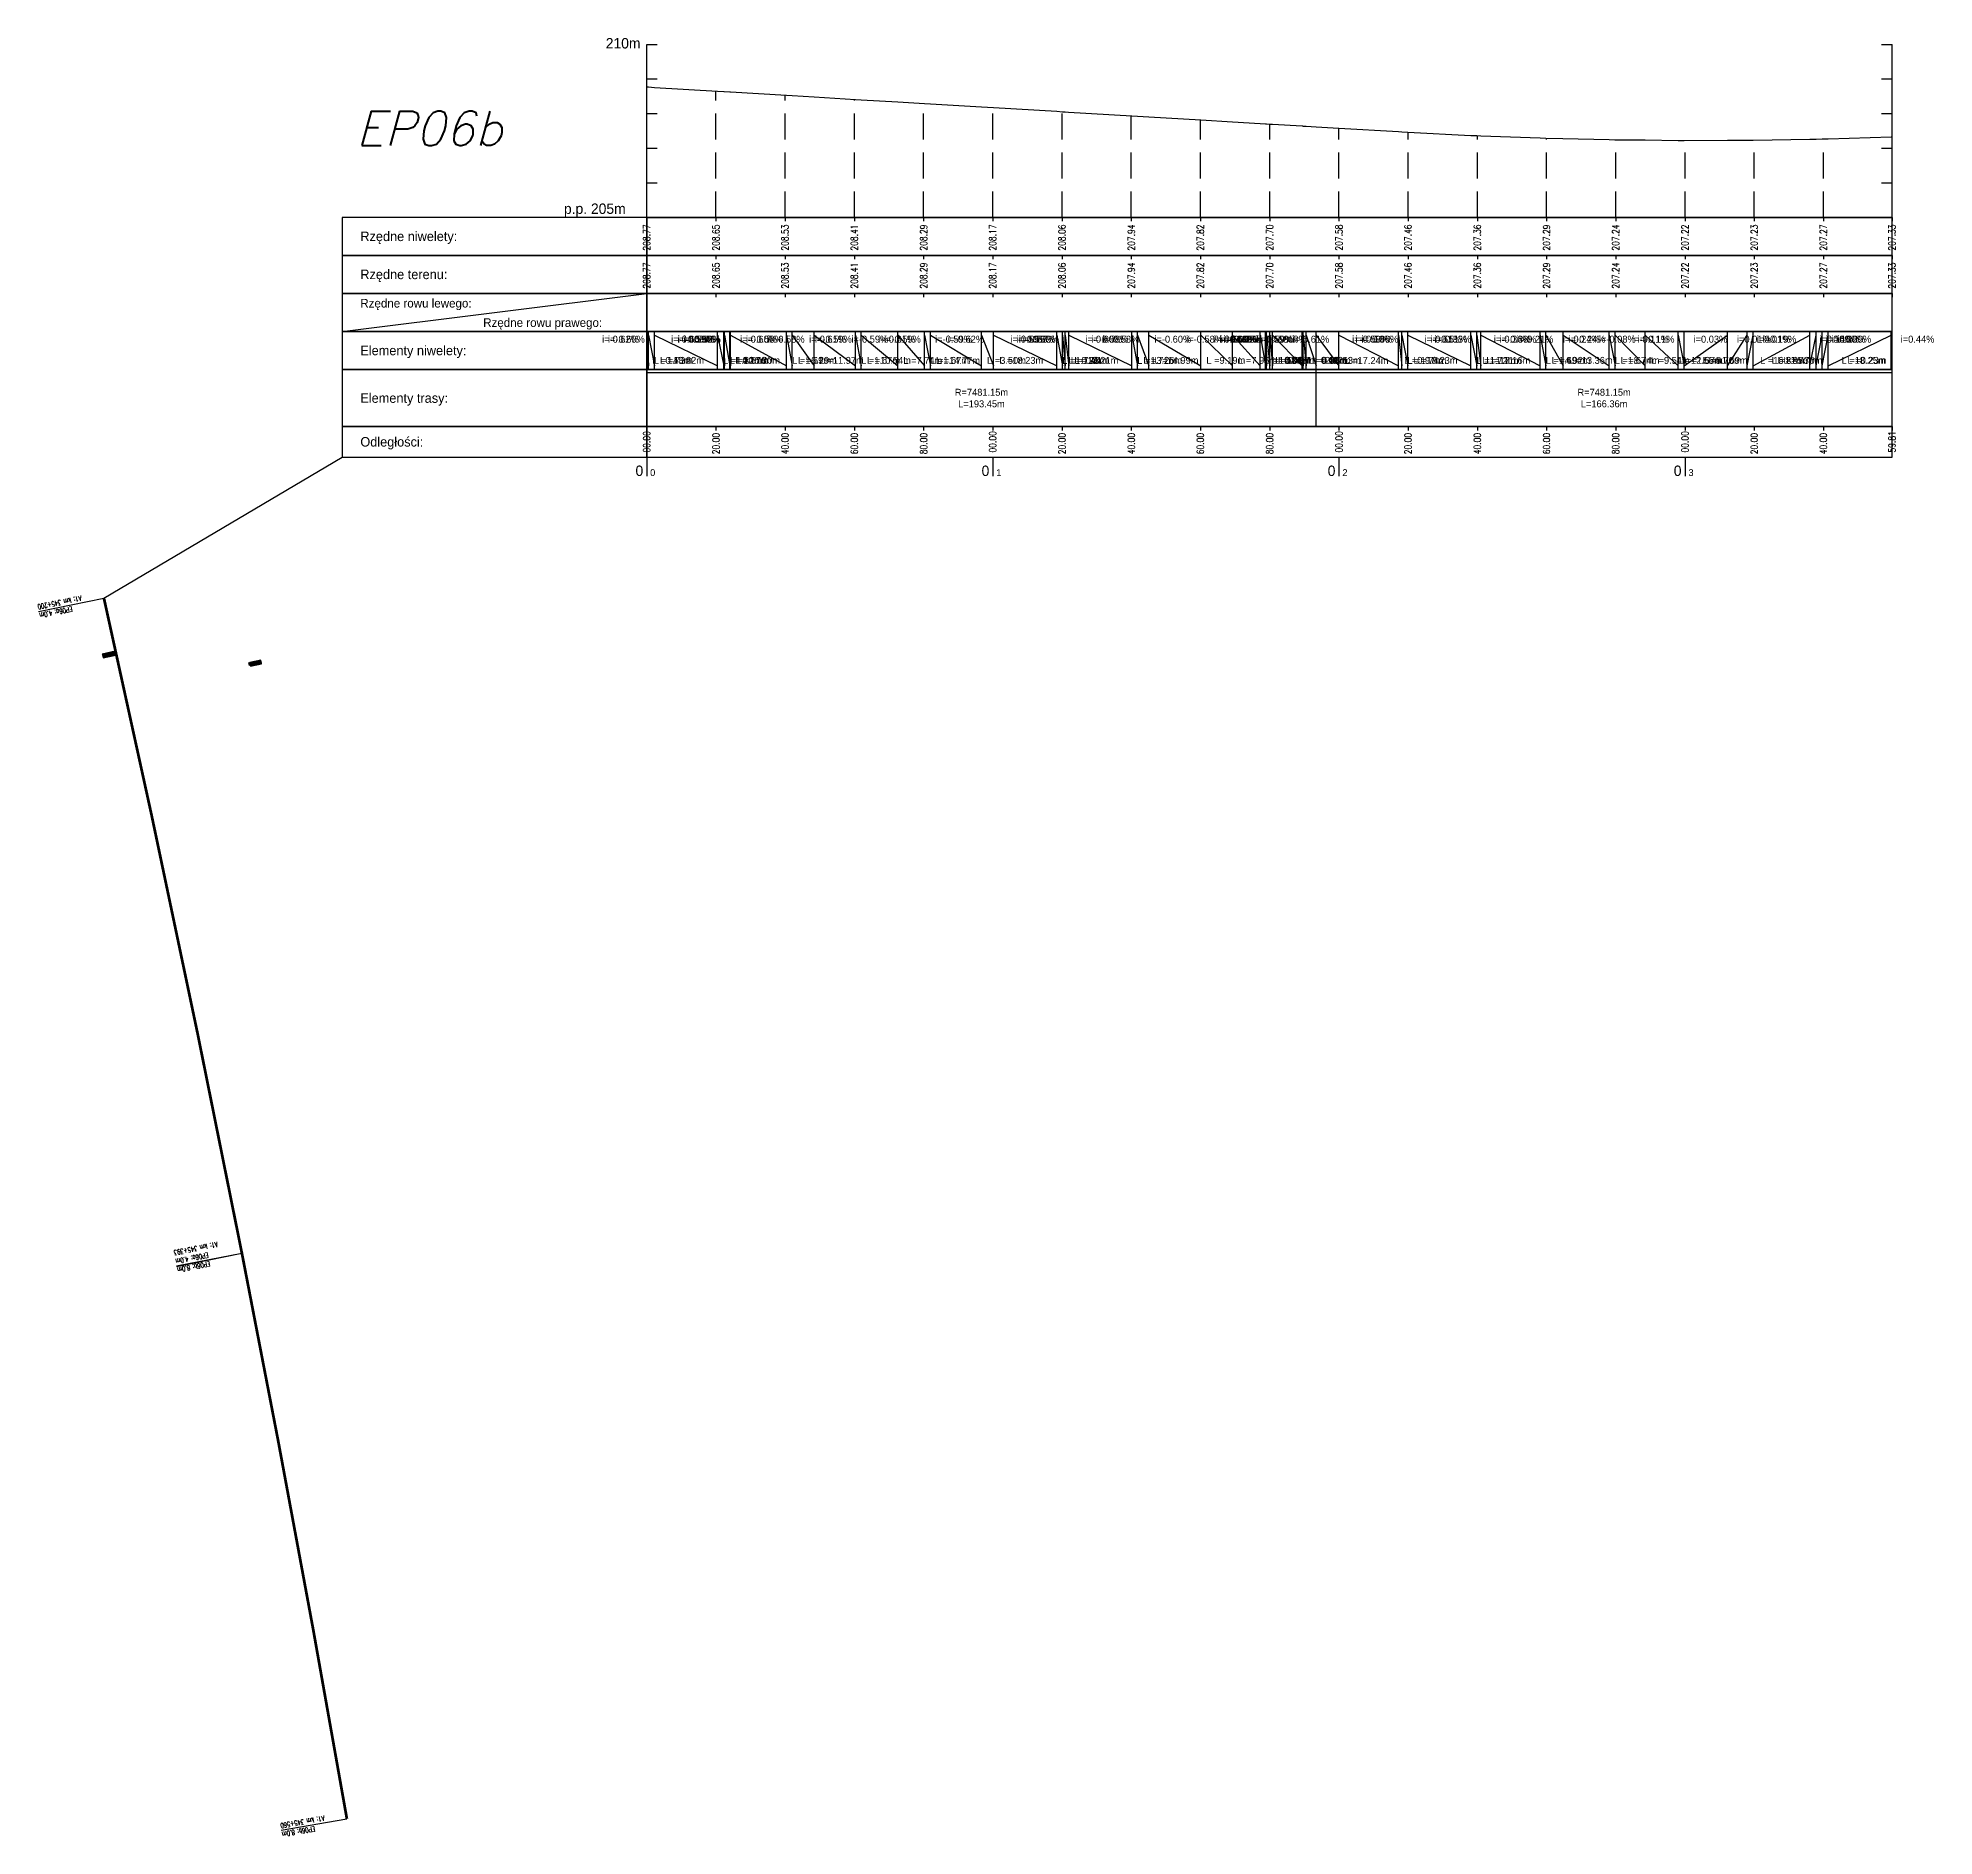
# Model space of a CAD drawing. Header units: metres. Extents: x 7399493 to 7407015, y 5696902 to 5712236.
# Drawn here: x 7405401 to 7405948, y 5703046 to 5703566 of the extents above; entities that cross this region are included whole.
import ezdxf

# ---------------------------------------------------------------- set-up
doc = ezdxf.new("R2010")
doc.units = ezdxf.units.M
doc.linetypes.add('DASHED', pattern=[0.75, 0.5, -0.25])
for name, color, linetype in [('Drzwi ewakuacyjne', 100, 'Continuous'), ('Ekran_akustyczny_4m', 100, 'Continuous'), ('Ekran_akustyczny_4m_opis', 7, 'Continuous'), ('Ekran_akustyczny_8m', 100, 'Continuous'), ('Ekran_akustyczny_8m_opis', 7, 'Continuous'), ('pomoc', 140, 'Continuous'), ('PR_0', 7, 'Continuous'), ('PR_istniejacy_teren', 7, 'Continuous'), ('Schody ewakuacyjne', 100, 'Continuous')]:
    doc.layers.add(name, color=color, linetype=linetype)
doc.styles.add('simplex 0.60', font='simplex.shx', dxfattribs={"width": 0.6})
doc.styles.add('simplex 0.80', font='simplex.shx', dxfattribs={"width": 0.8})
doc.styles.add('Standard poch.', font='simplex.shx', dxfattribs={"oblique": 15})

msp = doc.modelspace()

# ---------------------------------------------------------------- texts
at = {"layer": 'Ekran_akustyczny_4m_opis', "char_height": 1.5, "attachment_point": 9, "style": 'simplex 0.60'}
for s, insert, rotation in [('A1: km 345+200', (7405400.37, 5703402.48), 191.5539), ('EP06a: 4.0m', (7405400.87, 5703400.01), 191.5539), ('A1: km 345+393', (7405439.72, 5703215.8), 191.1494), ('EP06a: 4.0m', (7405440.21, 5703213.32), 191.1494)]:
    msp.add_mtext(s, dxfattribs=dict(at, insert=insert, rotation=rotation))
at = {"layer": 'Ekran_akustyczny_8m_opis', "char_height": 1.5, "attachment_point": 9, "style": 'simplex 0.60'}
for s, insert, rotation in [('EP06b: 8.0m', (7405440.7, 5703210.84), 191.1494), ('A1: km 345+560', (7405470.53, 5703050.19), 189.8753), ('EP06b: 8.0m', (7405470.96, 5703047.7), 189.8753)]:
    msp.add_mtext(s, dxfattribs=dict(at, insert=insert, rotation=rotation))
at = {"layer": 'pomoc', "style": 'Standard poch.', "oblique": 15}
msp.add_text('EP06b', height=10, dxfattribs=at).set_placement((7405492.48, 5703535.11))

# ---------------------------------------------------------------- blocks, each defined once
blk = doc.blocks.new('*U29')
at = {"layer": 'Schody ewakuacyjne', "ltscale": 0.8}
blk.add_lwpolyline([(-0.67, 0), (-0.67, -3.78), (-0.6, -3.78), (-0.6, 0)], close=True, dxfattribs=at)
at = {"layer": 'Schody ewakuacyjne'}
for points in [[(-0.46, -3.78), (-0.46, 0)], [(-0.46, 0), (0.46, 0)], [(-0.4, 0.27), (0.4, 0.27)], [(-0.4, 0), (-0.4, 0.27), (0.4, 0.27), (0.4, 0)], [(-0.4, -3.78), (-0.4, 0)], [(-0.46, -3.78), (0.46, -3.78)], [(-0.4, -0.27), (0.4, -0.27)], [(-0.4, -0.54), (0.4, -0.54)], [(-0.4, -0.81), (0.4, -0.81)], [(-0.4, -1.08), (0.4, -1.08)], [(-0.4, -1.35), (0.4, -1.35)], [(-0.4, -1.62), (0.4, -1.62)], [(-0.4, -1.89), (0.4, -1.89)], [(-0.4, -2.16), (0.4, -2.16)], [(-0.4, -2.43), (0.4, -2.43)], [(-0.4, -2.7), (0.4, -2.7)], [(-0.4, -2.97), (0.4, -2.97)], [(-0.4, -3.24), (0.4, -3.24)], [(-0.4, -3.51), (0.4, -3.51)], [(-0.4, -3.78), (0.4, -3.78)], [(0.4, -3.78), (0.4, 0)], [(0.46, -3.78), (0.46, 0)]]:
    blk.add_lwpolyline(points, dxfattribs=at)
blk = doc.blocks.new('*U23')
at = {"layer": 'Schody ewakuacyjne', "ltscale": 0.8}
blk.add_lwpolyline([(-0.67, 0), (-0.67, -3.24), (-0.6, -3.24), (-0.6, 0)], close=True, dxfattribs=at)
at = {"layer": 'Schody ewakuacyjne'}
for points in [[(-0.46, -3.24), (-0.46, 0)], [(-0.46, 0), (0.46, 0)], [(-0.4, 0.27), (0.4, 0.27)], [(-0.4, 0), (-0.4, 0.27), (0.4, 0.27), (0.4, 0)], [(-0.4, -3.24), (-0.4, 0)], [(-0.46, -3.24), (0.46, -3.24)], [(-0.4, -0.27), (0.4, -0.27)], [(-0.4, -0.54), (0.4, -0.54)], [(-0.4, -0.81), (0.4, -0.81)], [(-0.4, -1.08), (0.4, -1.08)], [(-0.4, -1.35), (0.4, -1.35)], [(-0.4, -1.62), (0.4, -1.62)], [(-0.4, -1.89), (0.4, -1.89)], [(-0.4, -2.16), (0.4, -2.16)], [(-0.4, -2.43), (0.4, -2.43)], [(-0.4, -2.7), (0.4, -2.7)], [(-0.4, -2.97), (0.4, -2.97)], [(-0.4, -3.24), (0.4, -3.24)], [(0.4, -3.24), (0.4, 0)], [(0.46, -3.24), (0.46, 0)]]:
    blk.add_lwpolyline(points, dxfattribs=at)
blk = doc.blocks.new('*U133')
at = {"layer": 'pomoc', "color": 7, "linetype": 'Continuous', "lineweight": -3}
for p, q in [((0, 50), (3, 50)), ((0, 0), (0, 50)), ((356.81, 50), (359.81, 50)), ((359.81, 0), (359.81, 50)), ((0, 40), (3, 40)), ((356.81, 40), (359.81, 40)), ((0, 30), (3, 30)), ((356.81, 30), (359.81, 30)), ((0, 20), (3, 20)), ((356.81, 20), (359.81, 20)), ((0, 10), (3, 10)), ((356.81, 10), (359.81, 10)), ((0, 0), (359.81, 0)), ((356.81, 0), (359.81, 0)), ((0, -11), (0, -12.1)), ((20, -11), (20, -12.1)), ((40, -11), (40, -12.1)), ((60, -11), (60, -12.1)), ((80, -11), (80, -12.1)), ((100, -11), (100, -12.1)), ((120, -11), (120, -12.1)), ((140, -11), (140, -12.1)), ((160, -11), (160, -12.1)), ((180, -11), (180, -12.1)), ((200, -11), (200, -12.1)), ((220, -11), (220, -12.1)), ((240, -11), (240, -12.1)), ((260, -11), (260, -12.1)), ((280, -11), (280, -12.1)), ((300, -11), (300, -12.1)), ((320, -11), (320, -12.1)), ((340, -11), (340, -12.1)), ((359.81, -11), (359.81, -12.1)), ((-88, -33), (0, -22)), ((0, -22), (0, -23.1)), ((20, -22), (20, -23.1)), ((40, -22), (40, -23.1)), ((60, -22), (60, -23.1)), ((80, -22), (80, -23.1)), ((100, -22), (100, -23.1)), ((120, -22), (120, -23.1)), ((140, -22), (140, -23.1)), ((160, -22), (160, -23.1)), ((180, -22), (180, -23.1)), ((200, -22), (200, -23.1)), ((220, -22), (220, -23.1)), ((240, -22), (240, -23.1)), ((260, -22), (260, -23.1)), ((280, -22), (280, -23.1)), ((300, -22), (300, -23.1)), ((320, -22), (320, -23.1)), ((340, -22), (340, -23.1)), ((359.81, -22), (359.81, -23.1)), ((0, -60.5), (0, -61.6)), ((20, -60.5), (20, -61.6)), ((40, -60.5), (40, -61.6)), ((60, -60.5), (60, -61.6)), ((80, -60.5), (80, -61.6)), ((100, -60.5), (100, -61.6)), ((120, -60.5), (120, -61.6)), ((140, -60.5), (140, -61.6)), ((160, -60.5), (160, -61.6)), ((180, -60.5), (180, -61.6)), ((200, -60.5), (200, -61.6)), ((220, -60.5), (220, -61.6)), ((240, -60.5), (240, -61.6)), ((260, -60.5), (260, -61.6)), ((280, -60.5), (280, -61.6)), ((300, -60.5), (300, -61.6)), ((320, -60.5), (320, -61.6)), ((340, -60.5), (340, -61.6)), ((359.81, -60.5), (359.81, -61.6)), ((0, -69.3), (0, -74.8)), ((100, -69.3), (100, -74.8)), ((200, -69.3), (200, -74.8)), ((300, -69.3), (300, -74.8))]:
    blk.add_line(p, q, dxfattribs=at)
at = {"layer": 'pomoc', "color": 7, "linetype": 'DASHED', "lineweight": -3, "ltscale": 15}
for p, q in [((0, 0), (0, 37.71)), ((20, 0), (20, 36.51)), ((40, 0), (40, 35.31)), ((60, 0), (60, 34.12)), ((80, 0), (80, 32.93)), ((100, 0), (100, 31.74)), ((120, 0), (120, 30.55)), ((140, 0), (140, 29.36)), ((160, 0), (160, 28.16)), ((180, 0), (180, 26.97)), ((200, 0), (200, 25.78)), ((220, 0), (220, 24.62)), ((240, 0), (240, 23.61)), ((260, 0), (260, 22.9)), ((280, 0), (280, 22.43)), ((300, 0), (300, 22.24)), ((320, 0), (320, 22.29)), ((340, 0), (340, 22.66)), ((359.81, 0), (359.81, 23.27))]:
    blk.add_line(p, q, dxfattribs=at)
at = {"layer": 'pomoc', "color": 1, "linetype": 'Continuous', "lineweight": -3}
for p, q in [((0, 0), (0, -1.1)), ((20, 0), (20, -1.1)), ((40, 0), (40, -1.1)), ((60, 0), (60, -1.1)), ((80, 0), (80, -1.1)), ((100, 0), (100, -1.1)), ((120, 0), (120, -1.1)), ((140, 0), (140, -1.1)), ((160, 0), (160, -1.1)), ((180, 0), (180, -1.1)), ((200, 0), (200, -1.1)), ((220, 0), (220, -1.1)), ((240, 0), (240, -1.1)), ((260, 0), (260, -1.1)), ((280, 0), (280, -1.1)), ((300, 0), (300, -1.1)), ((320, 0), (320, -1.1)), ((340, 0), (340, -1.1)), ((359.81, 0), (359.81, -1.1)), ((0, -22), (0, -23.1)), ((20, -22), (20, -23.1)), ((40, -22), (40, -23.1)), ((60, -22), (60, -23.1)), ((80, -22), (80, -23.1)), ((100, -22), (100, -23.1)), ((120, -22), (120, -23.1)), ((140, -22), (140, -23.1)), ((160, -22), (160, -23.1)), ((180, -22), (180, -23.1)), ((200, -22), (200, -23.1)), ((220, -22), (220, -23.1)), ((240, -22), (240, -23.1)), ((260, -22), (260, -23.1)), ((280, -22), (280, -23.1)), ((300, -22), (300, -23.1)), ((320, -22), (320, -23.1)), ((340, -22), (340, -23.1)), ((359.81, -22), (359.81, -23.1)), ((0, -44), (0, -33)), ((0, -34.1), (0.48, -42.9)), ((0.48, -44), (0.48, -33)), ((0.48, -34.1), (2.21, -42.9)), ((2.21, -44), (2.21, -33)), ((2.21, -34.1), (20.43, -42.9)), ((20.43, -44), (20.43, -33)), ((20.43, -34.1), (22.26, -42.9)), ((22.26, -44), (22.26, -33)), ((22.26, -34.1), (22.43, -42.9)), ((22.43, -44), (22.43, -33)), ((22.43, -34.1), (24, -42.9)), ((24, -44), (24, -33)), ((24, -34.1), (24.18, -42.9)), ((24.18, -44), (24.18, -33)), ((24.18, -34.1), (40.38, -42.9)), ((40.38, -44), (40.38, -33)), ((40.38, -34.1), (42.07, -42.9)), ((42.07, -44), (42.07, -33)), ((42.07, -34.1), (48.36, -42.9)), ((48.36, -44), (48.36, -33)), ((48.36, -34.1), (60.33, -42.9)), ((60.33, -44), (60.33, -33)), ((60.33, -34.1), (62, -42.9)), ((62, -44), (62, -33)), ((62, -34.1), (72.55, -42.9)), ((72.55, -44), (72.55, -33)), ((72.55, -34.1), (80.28, -42.9)), ((80.28, -44), (80.28, -33)), ((80.28, -34.1), (81.95, -42.9)), ((81.95, -44), (81.95, -33)), ((81.95, -34.1), (96.73, -42.9)), ((96.73, -44), (96.73, -33)), ((96.73, -34.1), (100.23, -42.9)), ((100.23, -44), (100.23, -33)), ((100.23, -34.1), (118.46, -42.9)), ((118.46, -44), (118.46, -33)), ((118.46, -34.1), (120.18, -42.9)), ((120.18, -44), (120.18, -33)), ((120.18, -34.1), (120.91, -42.9)), ((120.91, -44), (120.91, -33)), ((120.91, -34.1), (121.92, -42.9)), ((121.92, -44), (121.92, -33)), ((121.92, -34.1), (140.13, -42.9)), ((140.13, -44), (140.13, -33)), ((140.13, -34.1), (141.84, -42.9)), ((141.84, -44), (141.84, -33)), ((141.84, -34.1), (145.09, -42.9)), ((145.09, -44), (145.09, -33)), ((145.09, -34.1), (160.08, -42.9)), ((160.08, -44), (160.08, -33)), ((160.08, -34.1), (169.27, -42.9)), ((169.27, -44), (169.27, -33)), ((169.27, -34.1), (177.24, -42.9)), ((177.24, -44), (177.24, -33)), ((177.24, -34.1), (178.81, -42.9)), ((178.81, -44), (178.81, -33)), ((178.81, -34.1), (178.82, -42.9)), ((178.82, -44), (178.82, -33)), ((178.82, -34.1), (178.88, -42.9)), ((178.88, -44), (178.88, -33)), ((178.88, -34.1), (178.97, -42.9)), ((178.97, -44), (178.97, -33)), ((178.97, -34.1), (178.98, -42.9)), ((178.98, -44), (178.98, -33)), ((178.98, -34.1), (179.07, -42.9)), ((179.07, -44), (179.07, -33)), ((179.07, -34.1), (180.03, -42.9)), ((180.03, -44), (180.03, -33)), ((180.03, -34.1), (180.81, -42.9)), ((180.81, -44), (180.81, -33)), ((180.81, -34.1), (189.38, -42.9)), ((189.38, -44), (189.38, -33)), ((189.38, -44), (189.38, -33)), ((189.38, -34.1), (189.38, -42.9)), ((189.38, -34.1), (189.48, -42.9)), ((189.48, -44), (189.48, -33)), ((189.48, -34.1), (189.5, -42.9)), ((189.5, -44), (189.5, -33)), ((189.5, -34.1), (189.66, -42.9)), ((189.66, -44), (189.66, -33)), ((189.66, -34.1), (190.54, -42.9)), ((190.54, -44), (190.54, -33)), ((190.54, -34.1), (193.45, -42.9)), ((193.45, -44), (193.45, -33)), ((193.45, -34.1), (199.98, -42.9)), ((199.98, -44), (199.98, -33)), ((199.98, -34.1), (217.22, -42.9)), ((217.22, -44), (217.22, -33)), ((217.22, -34.1), (218.19, -42.9)), ((218.19, -44), (218.19, -33)), ((218.19, -34.1), (219.93, -42.9)), ((219.93, -44), (219.93, -33)), ((219.93, -34.1), (238.16, -42.9)), ((238.16, -44), (238.16, -33)), ((238.16, -34.1), (239.88, -42.9)), ((239.88, -44), (239.88, -33)), ((239.88, -34.1), (240.98, -42.9)), ((240.98, -44), (240.98, -33)), ((240.98, -34.1), (258.14, -42.9)), ((258.14, -44), (258.14, -33)), ((258.14, -34.1), (259.83, -42.9)), ((259.83, -44), (259.83, -33)), ((259.83, -34.1), (264.75, -42.9)), ((264.75, -44), (264.75, -33)), ((264.75, -34.1), (278.11, -42.9)), ((278.11, -44), (278.11, -33)), ((278.11, -34.1), (279.78, -42.9)), ((279.78, -44), (279.78, -33)), ((279.78, -34.1), (288.52, -42.9)), ((288.52, -44), (288.52, -33)), ((288.52, -34.1), (298.05, -42.9)), ((298.05, -44), (298.05, -33)), ((298.05, -34.1), (299.73, -42.9)), ((299.73, -44), (299.73, -33)), ((299.73, -42.9), (312.28, -34.1)), ((312.28, -44), (312.28, -33)), ((312.28, -42.9), (317.98, -34.1)), ((317.98, -44), (317.98, -33)), ((317.98, -42.9), (319.68, -34.1)), ((319.68, -44), (319.68, -33)), ((319.68, -42.9), (336.05, -34.1)), ((336.05, -44), (336.05, -33)), ((336.05, -42.9), (337.9, -34.1)), ((337.9, -44), (337.9, -33)), ((337.9, -42.9), (339.63, -34.1)), ((339.63, -44), (339.63, -33)), ((339.63, -42.9), (341.32, -34.1)), ((341.32, -44), (341.32, -33)), ((341.32, -42.9), (359.58, -34.1)), ((359.58, -44), (359.58, -33)), ((359.58, -42.9), (359.81, -34.1)), ((0, -60.5), (0, -44)), ((0, -44.83), (0, -44.83)), ((0, -44.83), (193.45, -44.83)), ((193.45, -60.5), (193.45, -44)), ((193.45, -44.83), (193.45, -44.83)), ((193.45, -44.83), (359.81, -44.83))]:
    blk.add_line(p, q, dxfattribs=at)
at = {"layer": 'pomoc', "color": 7, "linetype": 'Continuous', "lineweight": -3}
for points in [[(0, -11), (0, 0), (-88, 0), (-88, -11)], [(0, -11), (359.81, -11), (359.81, 0), (0, 0)], [(0, -22), (0, -11), (-88, -11), (-88, -22)], [(0, -22), (359.81, -22), (359.81, -11), (0, -11)], [(0, -33), (0, -22), (-88, -22), (-88, -33)], [(0, -33), (0, -22), (-88, -22), (-88, -33)], [(0, -33), (359.81, -33), (359.81, -22), (0, -22)], [(0, -33), (359.81, -33), (359.81, -22), (0, -22)], [(0, -44), (0, -33), (-88, -33), (-88, -44)], [(0, -44), (359.81, -44), (359.81, -33), (0, -33)], [(0, -60.5), (0, -44), (-88, -44), (-88, -60.5)], [(0, -60.5), (359.81, -60.5), (359.81, -44), (0, -44)], [(0, -69.3), (0, -60.5), (-88, -60.5), (-88, -69.3)], [(0, -69.3), (359.81, -69.3), (359.81, -60.5), (0, -60.5)]]:
    blk.add_3dface(points, dxfattribs=at)
at = {"layer": 'pomoc', "color": 2, "linetype": 'Continuous', "lineweight": -3, "char_height": 3}
for s, insert, attachment_point in [('210m', (-1.8, 50.3), 6), ('p.p. 205m', (-15, 4), 2)]:
    blk.add_mtext(s, dxfattribs=dict(at, insert=insert, attachment_point=attachment_point))
at = {"layer": 'pomoc', "color": 7, "linetype": 'Continuous', "lineweight": -3, "attachment_point": 4}
for s, insert, char_height in [('Rzędne niwelety:', (-82.75, -5.9), 2.75), ('Rzędne terenu:', (-82.75, -16.9), 2.75), ('Rzędne rowu lewego:', (-82.75, -25.2), 2.5), ('Elementy niwelety:', (-82.75, -38.9), 2.75), ('Elementy trasy:', (-82.75, -52.65), 2.75), ('Odległości:', (-82.75, -65.3), 2.75)]:
    blk.add_mtext(s, dxfattribs=dict(at, insert=insert, char_height=char_height))
at = {"layer": 'pomoc', "color": 1, "linetype": 'Continuous', "lineweight": -3, "insert": (-47.25, -30.8), "char_height": 2.5, "attachment_point": 4}
blk.add_mtext('Rzędne rowu prawego:', dxfattribs=at)
blk = doc.blocks.new('*U132')
at = {"layer": 'PR_istniejacy_teren', "color": 7, "linetype": 'Continuous', "lineweight": -3, "ltscale": 4}
for p, q in [((7407035.01, 5704361.92), (7407035.5, 5704361.89)), ((7407035.5, 5704361.89), (7407037.22, 5704361.79)), ((7407037.22, 5704361.79), (7407055.44, 5704360.7)), ((7407055.44, 5704360.7), (7407057.27, 5704360.59)), ((7407057.27, 5704360.59), (7407057.44, 5704360.58)), ((7407057.44, 5704360.58), (7407059.01, 5704360.49)), ((7407059.01, 5704360.49), (7407059.19, 5704360.48)), ((7407059.19, 5704360.48), (7407075.39, 5704359.5)), ((7407075.39, 5704359.5), (7407077.08, 5704359.41)), ((7407077.08, 5704359.41), (7407083.38, 5704359.04)), ((7407083.38, 5704359.04), (7407095.34, 5704358.31)), ((7407095.34, 5704358.31), (7407097.01, 5704358.22)), ((7407097.01, 5704358.22), (7407107.56, 5704357.6)), ((7407107.56, 5704357.6), (7407115.29, 5704357.13)), ((7407115.29, 5704357.13), (7407116.97, 5704357.03)), ((7407116.97, 5704357.03), (7407131.74, 5704356.16)), ((7407131.74, 5704356.16), (7407135.24, 5704355.94)), ((7407135.24, 5704355.94), (7407153.47, 5704354.86)), ((7407153.47, 5704354.86), (7407155.19, 5704354.75)), ((7407155.19, 5704354.75), (7407155.92, 5704354.71)), ((7407155.92, 5704354.71), (7407156.93, 5704354.65)), ((7407156.93, 5704354.65), (7407175.14, 5704353.56)), ((7407175.14, 5704353.56), (7407176.86, 5704353.46)), ((7407176.86, 5704353.46), (7407180.1, 5704353.27)), ((7407180.1, 5704353.27), (7407195.09, 5704352.37)), ((7407195.09, 5704352.37), (7407204.28, 5704351.83)), ((7407204.28, 5704351.83), (7407212.25, 5704351.35)), ((7407212.25, 5704351.35), (7407213.82, 5704351.25)), ((7407213.82, 5704351.25), (7407213.83, 5704351.25)), ((7407213.83, 5704351.25), (7407213.9, 5704351.25)), ((7407213.9, 5704351.25), (7407213.99, 5704351.24)), ((7407213.99, 5704351.24), (7407213.99, 5704351.24)), ((7407213.99, 5704351.24), (7407214.08, 5704351.24)), ((7407214.08, 5704351.24), (7407215.04, 5704351.18)), ((7407215.04, 5704351.18), (7407215.82, 5704351.13)), ((7407215.82, 5704351.13), (7407224.39, 5704350.63)), ((7407224.39, 5704350.63), (7407224.4, 5704350.63)), ((7407224.4, 5704350.63), (7407224.49, 5704350.62)), ((7407224.49, 5704350.62), (7407224.51, 5704350.62)), ((7407224.51, 5704350.62), (7407224.67, 5704350.61)), ((7407224.67, 5704350.61), (7407225.55, 5704350.56)), ((7407225.55, 5704350.56), (7407228.47, 5704350.39)), ((7407228.47, 5704350.39), (7407234.99, 5704349.99)), ((7407234.99, 5704349.99), (7407252.23, 5704349)), ((7407252.23, 5704349), (7407253.2, 5704348.94)), ((7407253.2, 5704348.94), (7407254.94, 5704348.84)), ((7407254.94, 5704348.84), (7407273.17, 5704347.91)), ((7407273.17, 5704347.91), (7407274.89, 5704347.83)), ((7407274.89, 5704347.83), (7407276, 5704347.79)), ((7407276, 5704347.79), (7407293.15, 5704347.17)), ((7407293.15, 5704347.17), (7407294.84, 5704347.11)), ((7407294.84, 5704347.11), (7407299.76, 5704347.01)), ((7407299.76, 5704347.01), (7407313.12, 5704346.69)), ((7407354.69, 5704346.5), (7407371.06, 5704346.81)), ((7407371.06, 5704346.81), (7407372.91, 5704346.84)), ((7407372.91, 5704346.84), (7407374.64, 5704346.86)), ((7407374.64, 5704346.86), (7407376.34, 5704346.92)), ((7407376.34, 5704346.92), (7407394.59, 5704347.47)), ((7407394.59, 5704347.47), (7407394.82, 5704347.48)), ((7407313.12, 5704346.69), (7407314.79, 5704346.65)), ((7407314.79, 5704346.65), (7407323.53, 5704346.58)), ((7407323.53, 5704346.58), (7407333.07, 5704346.47)), ((7407333.07, 5704346.47), (7407334.74, 5704346.45)), ((7407334.74, 5704346.45), (7407347.29, 5704346.5)), ((7407347.29, 5704346.5), (7407353, 5704346.5)), ((7407353, 5704346.5), (7407354.69, 5704346.5))]:
    blk.add_line(p, q, dxfattribs=at)
blk = doc.blocks.new('*U131')
at = {"layer": 'pomoc', "color": 1, "linetype": 'Continuous', "lineweight": -3, "char_height": 2, "attachment_point": 6, "rotation": 90, "style": 'simplex 0.80'}
for s, insert in [('208.77', (7407035.01, 5704322.13)), ('208.65', (7407055.01, 5704322.13)), ('208.53', (7407075.01, 5704322.13)), ('208.41', (7407095.01, 5704322.13)), ('208.29', (7407115.01, 5704322.13)), ('208.17', (7407135.01, 5704322.13)), ('208.06', (7407155.01, 5704322.13)), ('207.94', (7407175.01, 5704322.13)), ('207.82', (7407195.01, 5704322.13)), ('207.70', (7407215.01, 5704322.13)), ('207.58', (7407235.01, 5704322.13)), ('207.46', (7407255.01, 5704322.13)), ('207.36', (7407275.01, 5704322.13)), ('207.29', (7407295.01, 5704322.13)), ('207.24', (7407315.01, 5704322.13)), ('207.22', (7407335.01, 5704322.13)), ('207.23', (7407355.01, 5704322.13)), ('207.27', (7407375.01, 5704322.13)), ('207.33', (7407394.82, 5704322.13))]:
    blk.add_mtext(s, dxfattribs=dict(at, insert=insert))
blk = doc.blocks.new('*U130')
at = {"layer": 'pomoc', "color": 1, "linetype": 'Continuous', "lineweight": -3, "char_height": 2, "attachment_point": 6, "rotation": 90, "style": 'simplex 0.80'}
for s, insert in [('208.77', (7407035.01, 5704311.13)), ('208.65', (7407055.01, 5704311.13)), ('208.53', (7407075.01, 5704311.13)), ('208.41', (7407095.01, 5704311.13)), ('208.29', (7407115.01, 5704311.13)), ('208.17', (7407135.01, 5704311.13)), ('208.06', (7407155.01, 5704311.13)), ('207.94', (7407175.01, 5704311.13)), ('207.82', (7407195.01, 5704311.13)), ('207.70', (7407215.01, 5704311.13)), ('207.58', (7407235.01, 5704311.13)), ('207.46', (7407255.01, 5704311.13)), ('207.36', (7407275.01, 5704311.13)), ('207.29', (7407295.01, 5704311.13)), ('207.24', (7407315.01, 5704311.13)), ('207.22', (7407335.01, 5704311.13)), ('207.23', (7407355.01, 5704311.13)), ('207.27', (7407375.01, 5704311.13)), ('207.33', (7407394.82, 5704311.13))]:
    blk.add_mtext(s, dxfattribs=dict(at, insert=insert))
blk = doc.blocks.new('*U129')
at = {"layer": 'PR_0', "color": 1, "linetype": 'Continuous', "lineweight": -3, "char_height": 2}
for s, insert, attachment_point in [('i=-0.62%', (7407032.75, 5704287.96), 9), ('i=-0.60%', (7407034.47, 5704287.96), 9), ('i=-0.60%', (7407052.69, 5704287.96), 9), ('i=-0.59%', (7407054.52, 5704287.96), 9), ('i=-0.59%', (7407054.69, 5704287.96), 9), ('i=-0.58%', (7407056.26, 5704287.96), 9), ('i=-0.58%', (7407056.44, 5704287.96), 9), ('i=-0.60%', (7407072.64, 5704287.96), 9), ('i=-0.58%', (7407074.33, 5704287.96), 9), ('i=-0.58%', (7407080.63, 5704287.96), 9), ('i=-0.61%', (7407092.59, 5704287.96), 9), ('i=-0.59%', (7407094.26, 5704287.96), 9), ('i=-0.59%', (7407104.81, 5704287.96), 9), ('i=-0.61%', (7407112.54, 5704287.96), 9), ('i=-0.59%', (7407114.22, 5704287.96), 9), ('i=-0.59%', (7407128.99, 5704287.96), 9), ('i=-0.62%', (7407132.49, 5704287.96), 9), ('i=-0.59%', (7407150.72, 5704287.96), 9), ('i=-0.59%', (7407152.44, 5704287.96), 9), ('i=-0.57%', (7407153.17, 5704287.96), 9), ('i=-0.60%', (7407154.18, 5704287.96), 9), ('i=-0.60%', (7407172.39, 5704287.96), 9), ('i=-0.58%', (7407174.11, 5704287.96), 9), ('i=-0.58%', (7407177.35, 5704287.96), 9), ('i=-0.60%', (7407192.34, 5704287.96), 9), ('i=-0.58%', (7407201.53, 5704287.96), 9), ('i=-0.61%', (7407209.5, 5704287.96), 9), ('i=-0.61%', (7407211.07, 5704287.96), 9), ('i=-0.60%', (7407211.08, 5704287.96), 9), ('i=-0.60%', (7407211.15, 5704287.96), 9), ('i=-0.60%', (7407211.24, 5704287.96), 9), ('i=-0.60%', (7407211.24, 5704287.96), 9), ('i=-0.60%', (7407211.33, 5704287.96), 9), ('i=-0.60%', (7407212.29, 5704287.96), 9), ('i=-0.59%', (7407213.07, 5704287.96), 9), ('i=-0.59%', (7407221.64, 5704287.96), 9), ('i=-0.59%', (7407221.65, 5704287.96), 9), ('i=-0.59%', (7407221.74, 5704287.96), 9), ('i=-0.59%', (7407221.76, 5704287.96), 9), ('i=-0.59%', (7407221.92, 5704287.96), 9), ('i=-0.58%', (7407222.8, 5704287.96), 9), ('i=-0.58%', (7407225.72, 5704287.96), 9), ('i=-0.61%', (7407232.24, 5704287.96), 9), ('i=-0.58%', (7407249.48, 5704287.96), 9), ('i=-0.60%', (7407250.45, 5704287.96), 9), ('i=-0.60%', (7407252.19, 5704287.96), 9), ('i=-0.51%', (7407270.42, 5704287.96), 9), ('i=-0.51%', (7407272.14, 5704287.96), 9), ('i=-0.33%', (7407273.25, 5704287.96), 9), ('i=-0.36%', (7407290.4, 5704287.96), 9), ('i=-0.36%', (7407292.09, 5704287.96), 9), ('i=-0.21%', (7407297.01, 5704287.96), 9), ('i=-0.24%', (7407310.37, 5704287.96), 9), ('i=-0.24%', (7407312.04, 5704287.96), 9), ('i=-0.08%', (7407320.78, 5704287.96), 9), ('i=-0.11%', (7407330.32, 5704287.96), 9), ('i=-0.11%', (7407331.99, 5704287.96), 9), ('i=0.03%', (7407337.49, 5704287.96), 7), ('i=0.01%', (7407350.04, 5704287.96), 7), ('i=0.01%', (7407355.75, 5704287.96), 7), ('i=0.19%', (7407357.44, 5704287.96), 7), ('i=0.16%', (7407373.81, 5704287.96), 7), ('i=0.16%', (7407375.66, 5704287.96), 7), ('i=0.30%', (7407377.39, 5704287.96), 7), ('i=0.30%', (7407379.09, 5704287.96), 7), ('i=0.44%', (7407397.34, 5704287.96), 7), ('L =0.48m', (7407036.64, 5704281.84), 7), ('L =1.73m', (7407037.12, 5704281.84), 7), ('L =18.22m', (7407038.85, 5704281.84), 7), ('L =1.82m', (7407057.07, 5704281.84), 7), ('L =0.17m', (7407058.89, 5704281.84), 7), ('L =1.57m', (7407059.06, 5704281.84), 7), ('L =0.18m', (7407060.64, 5704281.84), 7), ('L =16.20m', (7407060.82, 5704281.84), 7), ('L =1.69m', (7407077.02, 5704281.84), 7), ('L =6.29m', (7407078.71, 5704281.84), 7), ('L =11.97m', (7407085, 5704281.84), 7), ('L =1.67m', (7407096.97, 5704281.84), 7), ('L =10.54m', (7407098.64, 5704281.84), 7), ('L =7.74m', (7407109.18, 5704281.84), 7), ('L =1.67m', (7407116.92, 5704281.84), 7), ('L =14.77m', (7407118.59, 5704281.84), 7), ('L =3.50m', (7407133.36, 5704281.84), 7), ('L =18.23m', (7407136.87, 5704281.84), 7), ('L =1.72m', (7407155.1, 5704281.84), 7), ('L =0.73m', (7407156.82, 5704281.84), 7), ('L =1.01m', (7407157.55, 5704281.84), 7), ('L =18.21m', (7407158.56, 5704281.84), 7), ('L =1.71m', (7407176.77, 5704281.84), 7), ('L =3.25m', (7407178.48, 5704281.84), 7), ('L =14.99m', (7407181.73, 5704281.84), 7), ('L =9.19m', (7407196.72, 5704281.84), 7), ('L =7.96m', (7407205.91, 5704281.84), 7), ('L =1.57m', (7407213.87, 5704281.84), 7), ('L =0.01m', (7407215.45, 5704281.84), 7), ('L =0.07m', (7407215.45, 5704281.84), 7), ('L =0.09m', (7407215.52, 5704281.84), 7), ('L =0.01m', (7407215.61, 5704281.84), 7), ('L =0.09m', (7407215.62, 5704281.84), 7), ('L =0.96m', (7407215.71, 5704281.84), 7), ('L =0.78m', (7407216.67, 5704281.84), 7), ('L =8.57m', (7407217.44, 5704281.84), 7), ('L =0.01m', (7407226.01, 5704281.84), 7), ('L =0.10m', (7407226.02, 5704281.84), 7), ('L =0.01m', (7407226.12, 5704281.84), 7), ('L =0.16m', (7407226.13, 5704281.84), 7), ('L =0.88m', (7407226.29, 5704281.84), 7), ('L =2.92m', (7407227.18, 5704281.84), 7), ('L =6.53m', (7407230.09, 5704281.84), 7), ('L =17.24m', (7407236.62, 5704281.84), 7), ('L =0.97m', (7407253.86, 5704281.84), 7), ('L =1.74m', (7407254.83, 5704281.84), 7), ('L =18.23m', (7407256.57, 5704281.84), 7), ('L =1.72m', (7407274.8, 5704281.84), 7), ('L =1.11m', (7407276.52, 5704281.84), 7), ('L =17.16m', (7407277.62, 5704281.84), 7), ('L =1.69m', (7407294.78, 5704281.84), 7), ('L =4.92m', (7407296.47, 5704281.84), 7), ('L =13.36m', (7407301.39, 5704281.84), 7), ('L =1.67m', (7407314.74, 5704281.84), 7), ('L =8.74m', (7407316.42, 5704281.84), 7), ('L =9.54m', (7407325.15, 5704281.84), 7), ('L =12.55m', (7407345.67, 5704281.84), 9), ('L =1.67m', (7407334.69, 5704281.84), 7), ('L =5.70m', (7407351.37, 5704281.84), 9), ('L =1.69m', (7407353.07, 5704281.84), 9), ('L =16.37m', (7407369.43, 5704281.84), 9), ('L =1.85m', (7407371.29, 5704281.84), 9), ('L =1.73m', (7407373.02, 5704281.84), 9), ('L =1.70m', (7407374.71, 5704281.84), 9), ('L =18.25m', (7407392.97, 5704281.84), 9), ('L =0.23m', (7407393.2, 5704281.84), 9)]:
    blk.add_mtext(s, dxfattribs=dict(at, insert=insert, attachment_point=attachment_point))
blk = doc.blocks.new('*U128')
at = {"layer": 'pomoc', "color": 1, "linetype": 'Continuous', "lineweight": -3, "char_height": 2, "attachment_point": 5}
for s, insert in [('R=7481.15m^JL=193.45m', (7407131.74, 5704271.96)), ('R=7481.15m^JL=166.36m', (7407311.65, 5704271.96))]:
    blk.add_mtext(s, dxfattribs=dict(at, insert=insert))
blk = doc.blocks.new('*U127')
at = {"layer": 'pomoc', "color": 1, "linetype": 'Continuous', "lineweight": -3, "char_height": 2, "attachment_point": 5, "rotation": 90, "style": 'simplex 0.80'}
for s, insert in [('00.00', (7407035.01, 5704259.31)), ('20.00', (7407055.01, 5704258.81)), ('40.00', (7407075.01, 5704258.81)), ('60.00', (7407095.01, 5704258.81)), ('80.00', (7407115.01, 5704258.81)), ('00.00', (7407135.01, 5704259.31)), ('20.00', (7407155.01, 5704258.81)), ('40.00', (7407175.01, 5704258.81)), ('60.00', (7407195.01, 5704258.81)), ('80.00', (7407215.01, 5704258.81)), ('00.00', (7407235.01, 5704259.31)), ('20.00', (7407255.01, 5704258.81)), ('40.00', (7407275.01, 5704258.81)), ('60.00', (7407295.01, 5704258.81)), ('80.00', (7407315.01, 5704258.81)), ('00.00', (7407335.01, 5704259.31)), ('20.00', (7407355.01, 5704258.81)), ('40.00', (7407375.01, 5704258.81)), ('59.81', (7407394.82, 5704259.31))]:
    blk.add_mtext(s, dxfattribs=dict(at, insert=insert))
blk = doc.blocks.new('*U126')
at = {"layer": 'pomoc', "color": 1, "linetype": 'Continuous', "lineweight": -3}
for s, insert, char_height, attachment_point in [('0', (7407034.01, 5704249.41), 3, 9), ('0', (7407036.01, 5704249.41), 2, 7), ('0', (7407134.01, 5704249.41), 3, 9), ('1', (7407136.01, 5704249.41), 2, 7), ('0', (7407234.01, 5704249.41), 3, 9), ('2', (7407236.01, 5704249.41), 2, 7), ('0', (7407334.01, 5704249.41), 3, 9), ('3', (7407336.01, 5704249.41), 2, 7)]:
    blk.add_mtext(s, dxfattribs=dict(at, insert=insert, char_height=char_height, attachment_point=attachment_point))

# ---------------------------------------------------------------- linework, layer by layer
at = {"layer": 'Drzwi ewakuacyjne'}
msp.add_lwpolyline([(7405423.3, 5703387.92), (7405423.1, 5703388.8), (7405422.22, 5703388.61, 0.414214), (7405423.3, 5703387.92)], format="xyb", dxfattribs=at)
at = {"layer": 'Ekran_akustyczny_4m', "const_width": 0.8}
msp.add_lwpolyline([(7405419.64, 5703404.32, -0.006465), (7405459.5, 5703215.02, -0.006465)], format="xyb", dxfattribs=at)
at = {"layer": 'Ekran_akustyczny_4m_opis'}
for p, q in [((7405400.78, 5703400.46), (7405419.64, 5703404.32)), ((7405440.64, 5703211.16), (7405459.5, 5703215.02))]:
    msp.add_line(p, q, dxfattribs=at)
at = {"layer": 'Ekran_akustyczny_8m', "const_width": 0.8}
msp.add_lwpolyline([(7405459.5, 5703215.02, -0.005559), (7405489.85, 5703051.46, -0.005559)], format="xyb", dxfattribs=at)
at = {"layer": 'Ekran_akustyczny_8m_opis'}
for p, q in [((7405440.61, 5703211.3), (7405459.5, 5703215.02)), ((7405470.88, 5703048.16), (7405489.85, 5703051.46))]:
    msp.add_line(p, q, dxfattribs=at)
at = {"layer": 'pomoc', "color": 3, "linetype": 'Continuous', "lineweight": 25}
msp.add_line((7405419.64, 5703404.32), (7405488.48, 5703445.09), dxfattribs=at)

# ---------------------------------------------------------------- block references
at = {"color": 1, "linetype": 'Continuous', "lineweight": 25}
for name, p, rotation in [('*U29', (7405423.01, 5703388.31), 282.6667199118785), ('*U23', (7405461.87, 5703385.29), 102.4190822973015)]:
    msp.add_blockref(name, p, dxfattribs=dict(at, rotation=rotation))
at = {"layer": 'pomoc', "color": 140, "linetype": 'Continuous', "lineweight": -3}
for name, p in [('*U133', (7405576.48, 5703514.39)), ('*U132', (-1458.54, -809.82)), ('*U131', (-1458.54, -809.82)), ('*U130', (-1458.54, -809.82)), ('*U129', (-1458.54, -809.82)), ('*U128', (-1458.54, -809.82)), ('*U127', (-1458.54, -809.82)), ('*U126', (-1458.54, -809.82))]:
    msp.add_blockref(name, p, dxfattribs=at)

msp.set_redraw_order([(e.dxf.handle, doc.entitydb.next_handle()) for e in msp.query("TEXT MTEXT ATTDEF DIMENSION ARC_DIMENSION")])  # texts and dimensions are drawn at this point

doc.saveas('drawing.dxf')
